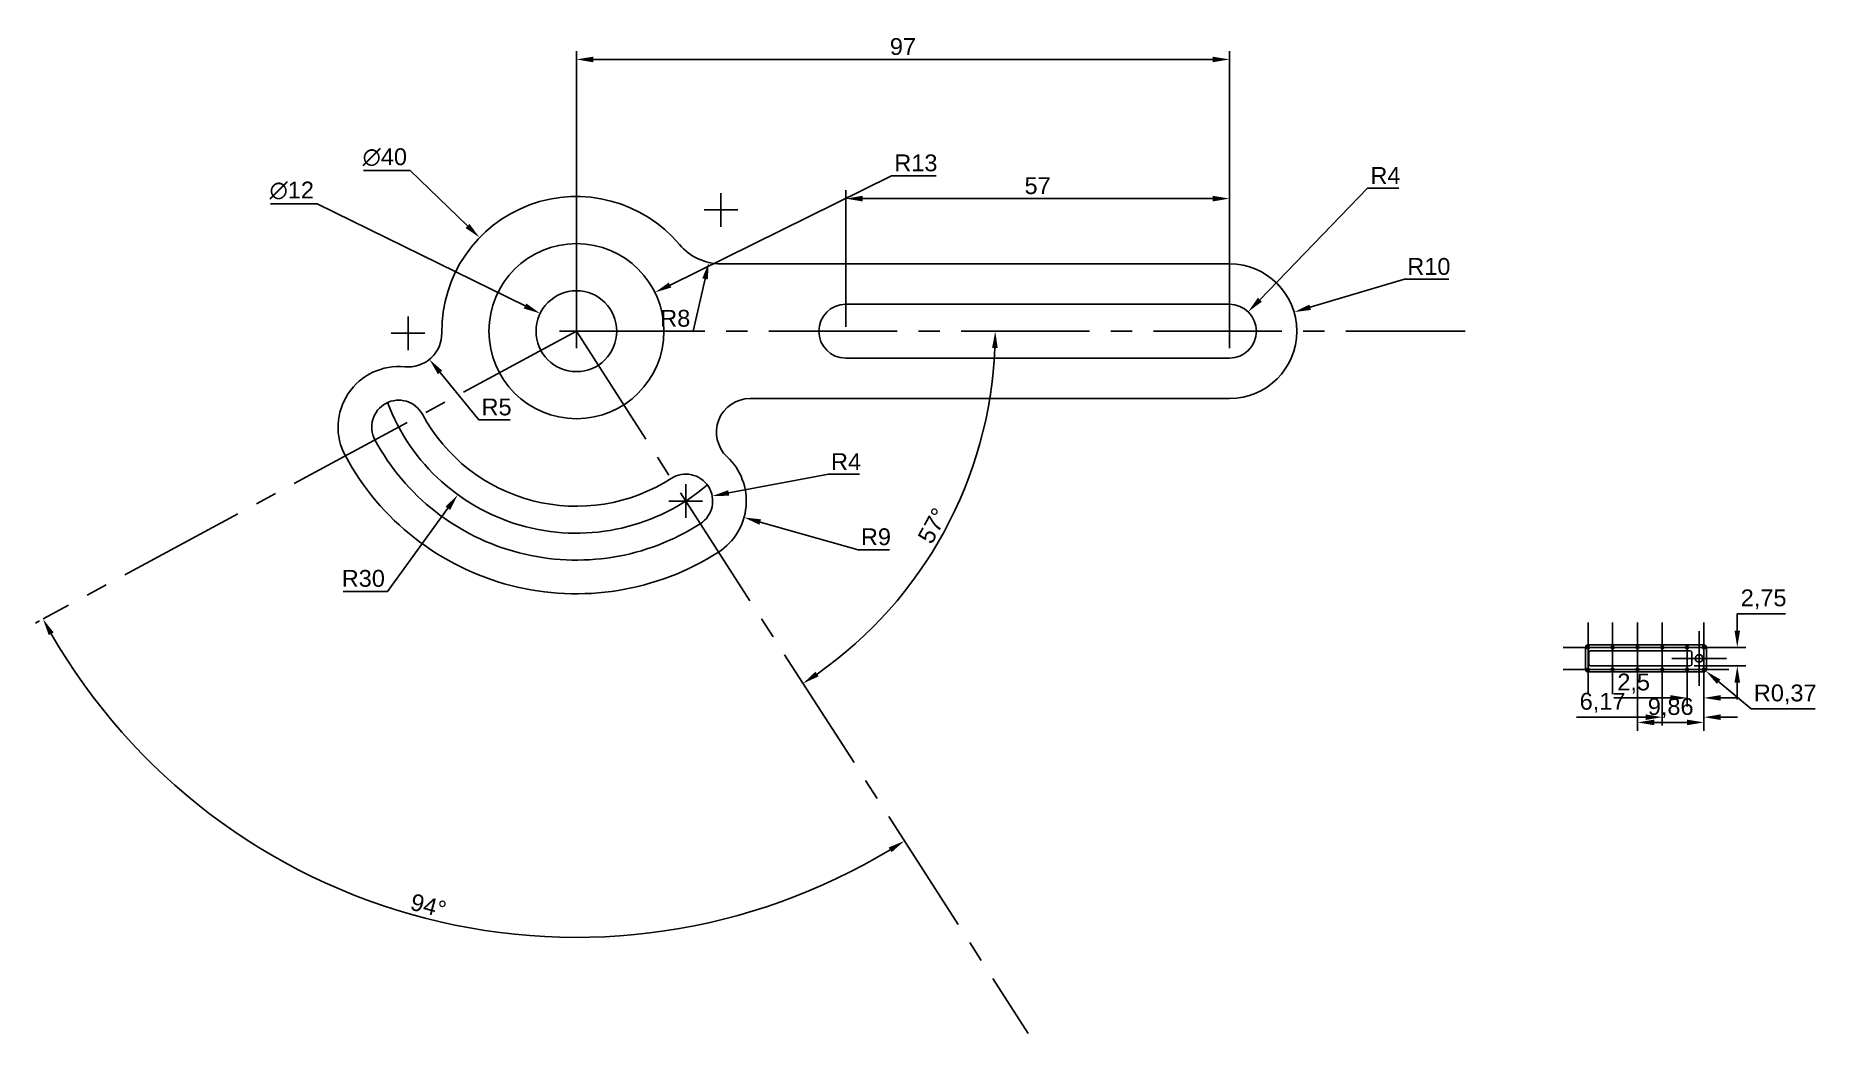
# Model space of a CAD drawing. Header units: inches. Extents: x 3868 to 10301, y 1982 to 2304.
# Drawn here: x 8469.4 to 8733.7, y 2095.8 to 2244 of the extents above; entities that cross this region are included whole.
import ezdxf

# ---------------------------------------------------------------- set-up
doc = ezdxf.new("R2010")
doc.units = ezdxf.units.IN
doc.linetypes.add('CENTER2', pattern=[28.575, 19.05, -3.175, 3.175, -3.175])
doc.styles.get("Standard").update_dxf_attribs({"font": 'arial.ttf'})
doc.dimstyles.new('ISO-25', dxfattribs={"dimtxt": 2.5, "dimasz": 2.5, "dimexe": 1.25, "dimexo": 0.625, "dimtad": 1, "dimtoh": 1, "dimtxsty": 'Standard', "dimcen": 2.5, "dimadec": 0, "dimazin": 0, "dimtfac": 1, "dimtofl": 0, "dimtmove": 0, "dimatfit": 3, "dimfxl": 1, "dimarcsym": 0})

msp = doc.modelspace()

# ---------------------------------------------------------------- blocks, each defined once
blk = doc.blocks.new('*U98')
at = {"color": 0, "linetype": 'CENTER2', "transparency": 16777216}
for p, q in [((0, 0.041), (0, 3.705)), ((-3.705, 0), (-0.041, 0)), ((0.041, 0), (3.705, 0)), ((0, -3.705), (0, -0.041))]:
    blk.add_line(p, q, dxfattribs=at)
at = {"color": 0, "linetype": 'Continuous', "transparency": 16777216}
for p, q in [((-0.0205, 0), (0.0205, 0)), ((0, -0.0205), (0, 0.0205))]:
    blk.add_line(p, q, dxfattribs=at)
blk = doc.blocks.new('*U99')
at = {"color": 0, "linetype": 'CENTER2', "transparency": 16777216}
for p, q in [((0, 0.041), (0, 3.705)), ((-3.705, 0), (-0.041, 0)), ((0.041, 0), (3.705, 0)), ((0, -3.705), (0, -0.041))]:
    blk.add_line(p, q, dxfattribs=at)
at = {"color": 0, "linetype": 'Continuous', "transparency": 16777216}
for p, q in [((-0.0205, 0), (0.0205, 0)), ((0, -0.0205), (0, 0.0205))]:
    blk.add_line(p, q, dxfattribs=at)
blk = doc.blocks.new('*U100')
at = {"color": 0, "linetype": 'CENTER2', "transparency": 16777216}
for p, q in [((0, 0.041), (0, 3.705)), ((-3.705, 0), (-0.041, 0)), ((0.041, 0), (3.705, 0)), ((0, -3.705), (0, -0.041))]:
    blk.add_line(p, q, dxfattribs=at)
at = {"color": 0, "linetype": 'Continuous', "transparency": 16777216}
for p, q in [((-0.0205, 0), (0.0205, 0)), ((0, -0.0205), (0, 0.0205))]:
    blk.add_line(p, q, dxfattribs=at)
blk = doc.blocks.new('*U101')
at = {"color": 0, "linetype": 'CENTER2', "transparency": 16777216}
for p, q in [((0, 0.041), (0, 3.705)), ((-3.705, 0), (-0.041, 0)), ((0.041, 0), (3.705, 0)), ((0, -3.705), (0, -0.041))]:
    blk.add_line(p, q, dxfattribs=at)
at = {"color": 0, "linetype": 'Continuous', "transparency": 16777216}
for p, q in [((-0.0205, 0), (0.0205, 0)), ((0, -0.0205), (0, 0.0205))]:
    blk.add_line(p, q, dxfattribs=at)
blk = doc.blocks.new('*U102')
at = {"color": 0, "linetype": 'CENTER2', "transparency": 16777216}
for p, q in [((0, 0.041), (0, 3.705)), ((-3.705, 0), (-0.041, 0)), ((0.041, 0), (3.705, 0)), ((0, -3.705), (0, -0.041))]:
    blk.add_line(p, q, dxfattribs=at)
at = {"color": 0, "linetype": 'Continuous', "transparency": 16777216}
for p, q in [((-0.0205, 0), (0.0205, 0)), ((0, -0.0205), (0, 0.0205))]:
    blk.add_line(p, q, dxfattribs=at)
blk = doc.blocks.new('*U103')
at = {"color": 0, "linetype": 'CENTER2', "transparency": 16777216}
for p, q in [((0, 0.113), (0, 4.065)), ((-4.065, 0), (-0.113, 0)), ((0.113, 0), (4.065, 0)), ((0, -4.065), (0, -0.113))]:
    blk.add_line(p, q, dxfattribs=at)
at = {"color": 0, "linetype": 'Continuous', "transparency": 16777216}
for p, q in [((-0.0565, 0), (0.0565, 0)), ((0, -0.0565), (0, 0.0565))]:
    blk.add_line(p, q, dxfattribs=at)
blk = doc.blocks.new('*U104')
at = {"color": 0, "linetype": 'CENTER2', "transparency": 16777216}
for p, q in [((0, 0.041), (0, 3.705)), ((-3.705, 0), (-0.041, 0)), ((0.041, 0), (3.705, 0)), ((0, -3.705), (0, -0.041))]:
    blk.add_line(p, q, dxfattribs=at)
at = {"color": 0, "linetype": 'Continuous', "transparency": 16777216}
for p, q in [((-0.0205, 0), (0.0205, 0)), ((0, -0.0205), (0, 0.0205))]:
    blk.add_line(p, q, dxfattribs=at)
blk = doc.blocks.new('*U105')
at = {"color": 0, "linetype": 'CENTER2', "transparency": 16777216}
for p, q in [((0, 0.041), (0, 3.705)), ((-3.705, 0), (-0.041, 0)), ((0.041, 0), (3.705, 0)), ((0, -3.705), (0, -0.041))]:
    blk.add_line(p, q, dxfattribs=at)
at = {"color": 0, "linetype": 'Continuous', "transparency": 16777216}
for p, q in [((-0.0205, 0), (0.0205, 0)), ((0, -0.0205), (0, 0.0205))]:
    blk.add_line(p, q, dxfattribs=at)
blk = doc.blocks.new('*U106')
at = {"color": 0, "linetype": 'CENTER2', "transparency": 16777216}
for p, q in [((0, 0.041), (0, 3.705)), ((-3.705, 0), (-0.041, 0)), ((0.041, 0), (3.705, 0)), ((0, -3.705), (0, -0.041))]:
    blk.add_line(p, q, dxfattribs=at)
at = {"color": 0, "linetype": 'Continuous', "transparency": 16777216}
for p, q in [((-0.0205, 0), (0.0205, 0)), ((0, -0.0205), (0, 0.0205))]:
    blk.add_line(p, q, dxfattribs=at)
blk = doc.blocks.new('*U107')
at = {"color": 0, "linetype": 'CENTER2', "transparency": 16777216}
for p, q in [((0, 0.041), (0, 3.705)), ((-3.705, 0), (-0.041, 0)), ((0.041, 0), (3.705, 0)), ((0, -3.705), (0, -0.041))]:
    blk.add_line(p, q, dxfattribs=at)
at = {"color": 0, "linetype": 'Continuous', "transparency": 16777216}
for p, q in [((-0.0205, 0), (0.0205, 0)), ((0, -0.0205), (0, 0.0205))]:
    blk.add_line(p, q, dxfattribs=at)
blk = doc.blocks.new('*U108')
at = {"color": 0, "linetype": 'CENTER2', "transparency": 16777216}
for p, q in [((0, 0.041), (0, 3.705)), ((-3.705, 0), (-0.041, 0)), ((0.041, 0), (3.705, 0)), ((0, -3.705), (0, -0.041))]:
    blk.add_line(p, q, dxfattribs=at)
at = {"color": 0, "linetype": 'Continuous', "transparency": 16777216}
for p, q in [((-0.0205, 0), (0.0205, 0)), ((0, -0.0205), (0, 0.0205))]:
    blk.add_line(p, q, dxfattribs=at)
blk = doc.blocks.new('*U109')
at = {"color": 0, "linetype": 'CENTER2', "transparency": 16777216}
for p, q in [((0, 0.041), (0, 3.705)), ((-3.705, 0), (-0.041, 0)), ((0.041, 0), (3.705, 0)), ((0, -3.705), (0, -0.041))]:
    blk.add_line(p, q, dxfattribs=at)
at = {"color": 0, "linetype": 'Continuous', "transparency": 16777216}
for p, q in [((-0.0205, 0), (0.0205, 0)), ((0, -0.0205), (0, 0.0205))]:
    blk.add_line(p, q, dxfattribs=at)
blk = doc.blocks.new('*D110')
at = {"color": 0, "linetype": 'CENTER2', "lineweight": -2, "transparency": 16777216}
for p, q in [((8722.14, 2155.59), (8722.14, 2158.09)), ((8722.14, 2158.09), (8729.32, 2158.09)), ((8715.74, 2153.09), (8723.39, 2153.09)), ((8715.74, 2150.34), (8723.39, 2150.34)), ((8722.14, 2147.84), (8722.14, 2145.34))]:
    blk.add_line(p, q, dxfattribs=at)
at = {"color": 0, "linetype": 'CENTER2', "transparency": 16777216}
for points in [[(8721.73, 2155.59), (8722.56, 2155.59), (8722.14, 2153.09)], [(8721.73, 2147.84), (8722.56, 2147.84), (8722.14, 2150.34)]]:
    blk.add_solid(points, dxfattribs=at)
at = {"layer": 'Defpoints', "color": 0, "linetype": 'CENTER2', "transparency": 16777216}
for p in [(8715.12, 2153.09), (8722.14, 2153.09), (8715.12, 2150.34)]:
    blk.add_point(p, dxfattribs=at)
at = {"color": 0, "linetype": 'CENTER2', "transparency": 16777216, "insert": (8726.05, 2160.22), "char_height": 2.5, "attachment_point": 5}
blk.add_mtext('2,75', dxfattribs=at)
blk = doc.blocks.new('*D111')
at = {"color": 0, "linetype": 'CENTER2', "lineweight": -2, "transparency": 16777216}
for p, q in [((8717.18, 2147.33), (8717.18, 2152.33)), ((8714.68, 2149.83), (8719.68, 2149.83)), ((8724.19, 2143.97), (8719.38, 2147.99)), ((8733.71, 2143.97), (8724.19, 2143.97))]:
    blk.add_line(p, q, dxfattribs=at)
at = {"color": 0, "linetype": 'CENTER2', "transparency": 16777216}
blk.add_solid([(8719.65, 2148.31), (8719.12, 2147.67), (8717.46, 2149.59)], dxfattribs=at)
at = {"layer": 'Defpoints', "color": 0, "linetype": 'CENTER2', "transparency": 16777216}
for p in [(8717.18, 2149.83), (8717.46, 2149.59)]:
    blk.add_point(p, dxfattribs=at)
at = {"color": 0, "linetype": 'CENTER2', "transparency": 16777216, "insert": (8729.26, 2146.1), "char_height": 2.5, "attachment_point": 5}
blk.add_mtext('R0,37', dxfattribs=at)
blk = doc.blocks.new('*D112')
at = {"color": 0, "linetype": 'CENTER2', "lineweight": -2, "transparency": 16777216}
for p, q in [((8714.68, 2146.71), (8714.68, 2144.34)), ((8717.18, 2146.71), (8717.18, 2144.34)), ((8712.18, 2145.59), (8703.82, 2145.59)), ((8719.68, 2145.59), (8722.18, 2145.59))]:
    blk.add_line(p, q, dxfattribs=at)
at = {"color": 0, "linetype": 'CENTER2', "transparency": 16777216}
for points in [[(8712.18, 2146.01), (8712.18, 2145.18), (8714.68, 2145.59)], [(8719.68, 2146.01), (8719.68, 2145.18), (8717.18, 2145.59)]]:
    blk.add_solid(points, dxfattribs=at)
at = {"layer": 'Defpoints', "color": 0, "linetype": 'CENTER2', "transparency": 16777216}
for p in [(8714.68, 2147.33), (8717.18, 2147.33), (8714.68, 2145.59)]:
    blk.add_point(p, dxfattribs=at)
at = {"color": 0, "linetype": 'CENTER2', "transparency": 16777216, "insert": (8706.75, 2147.72), "char_height": 2.5, "attachment_point": 5}
blk.add_mtext('2,5', dxfattribs=at)
blk = doc.blocks.new('*D113')
at = {"color": 0, "linetype": 'CENTER2', "lineweight": -2, "transparency": 16777216}
for p, q in [((8711.01, 2146.71), (8711.01, 2141.48)), ((8717.18, 2146.71), (8717.18, 2141.48)), ((8708.51, 2142.73), (8698.25, 2142.73)), ((8719.68, 2142.73), (8722.18, 2142.73))]:
    blk.add_line(p, q, dxfattribs=at)
at = {"color": 0, "linetype": 'CENTER2', "transparency": 16777216}
for points in [[(8708.51, 2143.15), (8708.51, 2142.31), (8711.01, 2142.73)], [(8719.68, 2143.15), (8719.68, 2142.31), (8717.18, 2142.73)]]:
    blk.add_solid(points, dxfattribs=at)
at = {"layer": 'Defpoints', "color": 0, "linetype": 'CENTER2', "transparency": 16777216}
for p in [(8711.01, 2147.33), (8717.18, 2147.33), (8711.01, 2142.73)]:
    blk.add_point(p, dxfattribs=at)
at = {"color": 0, "linetype": 'CENTER2', "transparency": 16777216, "insert": (8702.13, 2144.86), "char_height": 2.5, "attachment_point": 5}
blk.add_mtext('6,17', dxfattribs=at)
blk = doc.blocks.new('*D114')
at = {"color": 0, "linetype": 'CENTER2', "lineweight": -2, "transparency": 16777216}
for p, q in [((8707.32, 2146.71), (8707.32, 2140.7)), ((8717.18, 2146.71), (8717.18, 2140.7)), ((8714.68, 2141.95), (8709.82, 2141.95))]:
    blk.add_line(p, q, dxfattribs=at)
at = {"color": 0, "linetype": 'CENTER2', "transparency": 16777216}
for points in [[(8709.82, 2142.37), (8709.82, 2141.54), (8707.32, 2141.95)], [(8714.68, 2142.37), (8714.68, 2141.54), (8717.18, 2141.95)]]:
    blk.add_solid(points, dxfattribs=at)
at = {"layer": 'Defpoints', "color": 0, "linetype": 'CENTER2', "transparency": 16777216}
for p in [(8707.32, 2147.33), (8717.18, 2147.33), (8707.32, 2141.95)]:
    blk.add_point(p, dxfattribs=at)
at = {"color": 0, "linetype": 'CENTER2', "transparency": 16777216, "insert": (8712.25, 2144.08), "char_height": 2.5, "attachment_point": 5}
blk.add_mtext('9,86', dxfattribs=at)
blk = doc.blocks.new('*D115')
at = {"color": 0, "lineweight": -2, "transparency": 16777216}
for p, q in [((8549.72, 2197.56), (8549.72, 2202.56)), ((8547.22, 2200.06), (8552.22, 2200.06)), ((8521.68, 2161.42), (8530.63, 2173.76)), ((8515.09, 2161.42), (8521.68, 2161.42))]:
    blk.add_line(p, q, dxfattribs=at)
at = {"color": 0, "transparency": 16777216}
blk.add_solid([(8530.29, 2174), (8530.96, 2173.51), (8532.1, 2175.78)], dxfattribs=at)
at = {"layer": 'Defpoints', "color": 0, "transparency": 16777216}
for p in [(8549.72, 2200.06), (8532.1, 2175.78)]:
    blk.add_point(p, dxfattribs=at)
at = {"color": 0, "transparency": 16777216, "insert": (8518.07, 2163.33), "char_height": 2.5, "attachment_point": 5}
blk.add_mtext('R30', dxfattribs=at)
blk = doc.blocks.new('*D116')
at = {"color": 0, "lineweight": -2, "transparency": 16777216}
blk.add_arc((8549.72, 2200.06), 62.21, 305.0644, 357.6973, dxfattribs=at)
at = {"color": 0, "transparency": 16777216}
for points in [[(8611.46, 2197.57), (8612.29, 2197.55), (8611.93, 2200.06)], [(8585.69, 2148.79), (8585.22, 2149.49), (8583.38, 2147.74)]]:
    blk.add_solid(points, dxfattribs=at)
at = {"layer": 'Defpoints', "color": 0, "transparency": 16777216}
for p in [(8549.72, 2200.06), (8549.72, 2200.06), (8681.72, 2200.06), (8598.63, 2161.62), (8616.83, 2095.76)]:
    blk.add_point(p, dxfattribs=at)
at = {"color": 0, "transparency": 16777216, "insert": (8602.66, 2171.17), "char_height": 2.5, "attachment_point": 5, "rotation": 61.3809}
blk.add_mtext('57°', dxfattribs=at)
blk = doc.blocks.new('*D117')
at = {"color": 0, "lineweight": -2, "transparency": 16777216}
for p, q in [((8524.72, 2197.24), (8524.72, 2202.24)), ((8522.22, 2199.74), (8527.22, 2199.74)), ((8535.21, 2186.9), (8529.46, 2193.93)), ((8539.88, 2186.9), (8535.21, 2186.9))]:
    blk.add_line(p, q, dxfattribs=at)
at = {"color": 0, "transparency": 16777216}
blk.add_solid([(8529.79, 2194.19), (8529.14, 2193.67), (8527.88, 2195.87)], dxfattribs=at)
at = {"layer": 'Defpoints', "color": 0, "transparency": 16777216}
for p in [(8524.72, 2199.74), (8527.88, 2195.87)]:
    blk.add_point(p, dxfattribs=at)
at = {"color": 0, "transparency": 16777216, "insert": (8537.86, 2188.79), "char_height": 2.5, "attachment_point": 5}
blk.add_mtext('R5', dxfattribs=at)
blk = doc.blocks.new('*D118')
at = {"color": 0, "lineweight": -2, "transparency": 16777216}
for p, q in [((8587.14, 2178.82), (8572.34, 2176.03)), ((8591.78, 2178.82), (8587.14, 2178.82)), ((8565.95, 2172.33), (8565.95, 2177.33)), ((8563.45, 2174.83), (8568.45, 2174.83))]:
    blk.add_line(p, q, dxfattribs=at)
at = {"color": 0, "transparency": 16777216}
blk.add_solid([(8572.26, 2176.44), (8572.42, 2175.62), (8569.88, 2175.57)], dxfattribs=at)
at = {"layer": 'Defpoints', "color": 0, "transparency": 16777216}
for p in [(8565.95, 2174.83), (8569.88, 2175.57)]:
    blk.add_point(p, dxfattribs=at)
at = {"color": 0, "transparency": 16777216, "insert": (8589.77, 2180.69), "char_height": 2.5, "attachment_point": 5}
blk.add_mtext('R4', dxfattribs=at)
blk = doc.blocks.new('*D119')
at = {"color": 0, "lineweight": -2, "transparency": 16777216}
for p, q in [((8565.95, 2172.33), (8565.95, 2177.33)), ((8563.45, 2174.83), (8568.45, 2174.83)), ((8591.57, 2167.6), (8577.02, 2171.71)), ((8596.23, 2167.6), (8591.57, 2167.6))]:
    blk.add_line(p, q, dxfattribs=at)
at = {"color": 0, "transparency": 16777216}
blk.add_solid([(8577.13, 2172.11), (8576.91, 2171.31), (8574.62, 2172.39)], dxfattribs=at)
at = {"layer": 'Defpoints', "color": 0, "transparency": 16777216}
for p in [(8565.95, 2174.83), (8574.62, 2172.39)]:
    blk.add_point(p, dxfattribs=at)
at = {"color": 0, "transparency": 16777216, "insert": (8594.21, 2169.51), "char_height": 2.5, "attachment_point": 5}
blk.add_mtext('R9', dxfattribs=at)
blk = doc.blocks.new('*D120')
at = {"color": 0, "lineweight": -2, "transparency": 16777216}
for p, q in [((8568.67, 2218.06), (8573.67, 2218.06)), ((8571.17, 2215.56), (8571.17, 2220.56)), ((8567.04, 2200.06), (8568.82, 2207.82)), ((8562.38, 2200.06), (8567.04, 2200.06))]:
    blk.add_line(p, q, dxfattribs=at)
at = {"color": 0, "transparency": 16777216}
blk.add_solid([(8568.42, 2207.92), (8569.23, 2207.73), (8569.38, 2210.26)], dxfattribs=at)
at = {"layer": 'Defpoints', "color": 0, "transparency": 16777216}
for p in [(8571.17, 2218.06), (8569.38, 2210.26)]:
    blk.add_point(p, dxfattribs=at)
at = {"color": 0, "transparency": 16777216, "insert": (8564.4, 2201.96), "char_height": 2.5, "attachment_point": 5}
blk.add_mtext('R8', dxfattribs=at)
blk = doc.blocks.new('*D121')
at = {"color": 0, "lineweight": -2, "transparency": 16777216}
for p, q in [((8504.3, 2218.97), (8511.2, 2218.97)), ((8511.2, 2218.97), (8542.09, 2203.8)), ((8549.72, 2197.56), (8549.72, 2202.56)), ((8547.22, 2200.06), (8552.22, 2200.06))]:
    blk.add_line(p, q, dxfattribs=at)
at = {"color": 0, "transparency": 16777216}
blk.add_solid([(8542.27, 2204.18), (8541.9, 2203.43), (8544.33, 2202.7)], dxfattribs=at)
at = {"layer": 'Defpoints', "color": 0, "transparency": 16777216}
for p in [(8544.33, 2202.7), (8555.1, 2197.41)]:
    blk.add_point(p, dxfattribs=at)
at = {"color": 0, "transparency": 16777216, "insert": (8507.44, 2220.94), "char_height": 2.5, "attachment_point": 5}
blk.add_mtext('∅12', dxfattribs=at)
blk = doc.blocks.new('*D122')
at = {"color": 0, "lineweight": -2, "transparency": 16777216}
for p, q in [((8596.53, 2223.14), (8563.62, 2206.91)), ((8603.13, 2223.14), (8596.53, 2223.14)), ((8549.72, 2197.56), (8549.72, 2202.56)), ((8547.22, 2200.06), (8552.22, 2200.06))]:
    blk.add_line(p, q, dxfattribs=at)
at = {"color": 0, "transparency": 16777216}
blk.add_solid([(8563.44, 2207.29), (8563.8, 2206.54), (8561.38, 2205.81)], dxfattribs=at)
at = {"layer": 'Defpoints', "color": 0, "transparency": 16777216}
for p in [(8561.38, 2205.81), (8549.72, 2200.06)]:
    blk.add_point(p, dxfattribs=at)
at = {"color": 0, "transparency": 16777216, "insert": (8600.14, 2225.04), "char_height": 2.5, "attachment_point": 5}
blk.add_mtext('R13', dxfattribs=at)
blk = doc.blocks.new('*D123')
at = {"color": 0, "lineweight": -2, "transparency": 16777216}
for p, q in [((8589.72, 2200.68), (8589.72, 2221)), ((8646.72, 2200.68), (8646.72, 2221)), ((8592.22, 2219.75), (8644.22, 2219.75))]:
    blk.add_line(p, q, dxfattribs=at)
at = {"color": 0, "transparency": 16777216}
for points in [[(8592.22, 2220.17), (8592.22, 2219.33), (8589.72, 2219.75)], [(8644.22, 2220.17), (8644.22, 2219.33), (8646.72, 2219.75)]]:
    blk.add_solid(points, dxfattribs=at)
at = {"layer": 'Defpoints', "color": 0, "transparency": 16777216}
for p in [(8646.72, 2219.75), (8589.72, 2200.06), (8646.72, 2200.06)]:
    blk.add_point(p, dxfattribs=at)
at = {"color": 0, "transparency": 16777216, "insert": (8618.22, 2221.65), "char_height": 2.5, "attachment_point": 5}
blk.add_mtext('57', dxfattribs=at)
blk = doc.blocks.new('*D124')
at = {"color": 0, "lineweight": -2, "transparency": 16777216}
blk.add_line((8469.96, 2157.02), (8469.39, 2156.71), dxfattribs=at)
blk.add_arc((8549.72, 2200.06), 90.03, 209.9434, 301.1706, dxfattribs=at)
at = {"color": 0, "transparency": 16777216}
for points in [[(8471.34, 2154.92), (8472.07, 2155.32), (8470.49, 2157.31)], [(8596.09, 2123.38), (8596.54, 2122.68), (8598.44, 2124.35)]]:
    blk.add_solid(points, dxfattribs=at)
at = {"layer": 'Defpoints', "color": 0, "transparency": 16777216}
for p in [(8549.72, 2200.06), (8549.72, 2200.06), (8470.51, 2157.32), (8504.46, 2122.23), (8616.83, 2095.76)]:
    blk.add_point(p, dxfattribs=at)
at = {"color": 0, "transparency": 16777216, "insert": (8527.74, 2114.72), "char_height": 2.5, "attachment_point": 5, "rotation": 345.557}
blk.add_mtext('94°', dxfattribs=at)
blk = doc.blocks.new('*D125')
at = {"color": 0, "lineweight": -2, "transparency": 16777216}
for p, q in [((8672.73, 2207.76), (8658.7, 2203.61)), ((8679.32, 2207.76), (8672.73, 2207.76)), ((8646.72, 2197.56), (8646.72, 2202.56)), ((8644.22, 2200.06), (8649.22, 2200.06))]:
    blk.add_line(p, q, dxfattribs=at)
at = {"color": 0, "transparency": 16777216}
blk.add_solid([(8658.59, 2204.01), (8658.82, 2203.21), (8656.31, 2202.9)], dxfattribs=at)
at = {"layer": 'Defpoints', "color": 0, "transparency": 16777216}
for p in [(8656.31, 2202.9), (8646.72, 2200.06)]:
    blk.add_point(p, dxfattribs=at)
at = {"color": 0, "transparency": 16777216, "insert": (8676.33, 2209.66), "char_height": 2.5, "attachment_point": 5}
blk.add_mtext('R10', dxfattribs=at)
blk = doc.blocks.new('*D126')
at = {"color": 0, "lineweight": -2, "transparency": 16777216}
for p, q in [((8667.24, 2221.31), (8651.23, 2204.73)), ((8671.89, 2221.31), (8667.24, 2221.31)), ((8646.72, 2197.56), (8646.72, 2202.56)), ((8644.22, 2200.06), (8649.22, 2200.06))]:
    blk.add_line(p, q, dxfattribs=at)
at = {"color": 0, "transparency": 16777216}
blk.add_solid([(8650.93, 2205.02), (8651.53, 2204.44), (8649.5, 2202.94)], dxfattribs=at)
at = {"layer": 'Defpoints', "color": 0, "transparency": 16777216}
for p in [(8649.5, 2202.94), (8646.72, 2200.06)]:
    blk.add_point(p, dxfattribs=at)
at = {"color": 0, "transparency": 16777216, "insert": (8669.88, 2223.19), "char_height": 2.5, "attachment_point": 5}
blk.add_mtext('R4', dxfattribs=at)
blk = doc.blocks.new('*D127')
at = {"color": 0, "lineweight": -2, "transparency": 16777216}
for p, q in [((8518.11, 2223.92), (8525.03, 2223.92)), ((8525.03, 2223.92), (8533.54, 2215.69)), ((8549.72, 2197.56), (8549.72, 2202.56)), ((8547.22, 2200.06), (8552.22, 2200.06))]:
    blk.add_line(p, q, dxfattribs=at)
at = {"color": 0, "transparency": 16777216}
blk.add_solid([(8533.83, 2215.99), (8533.25, 2215.39), (8535.34, 2213.96)], dxfattribs=at)
at = {"layer": 'Defpoints', "color": 0, "transparency": 16777216}
for p in [(8535.34, 2213.96), (8564.1, 2186.16)]:
    blk.add_point(p, dxfattribs=at)
at = {"color": 0, "transparency": 16777216, "insert": (8521.26, 2225.89), "char_height": 2.5, "attachment_point": 5}
blk.add_mtext('∅40', dxfattribs=at)
blk = doc.blocks.new('*D128')
at = {"color": 0, "lineweight": -2, "transparency": 16777216}
for p, q in [((8549.72, 2200.68), (8549.72, 2241.67)), ((8552.22, 2240.42), (8644.22, 2240.42)), ((8646.72, 2200.68), (8646.72, 2241.67))]:
    blk.add_line(p, q, dxfattribs=at)
at = {"color": 0, "transparency": 16777216}
for points in [[(8552.22, 2240.83), (8552.22, 2240), (8549.72, 2240.42)], [(8644.22, 2240.83), (8644.22, 2240), (8646.72, 2240.42)]]:
    blk.add_solid(points, dxfattribs=at)
at = {"layer": 'Defpoints', "color": 0, "transparency": 16777216}
for p in [(8646.72, 2240.42), (8549.72, 2200.06), (8646.72, 2200.06)]:
    blk.add_point(p, dxfattribs=at)
at = {"color": 0, "transparency": 16777216, "insert": (8598.22, 2242.32), "char_height": 2.5, "attachment_point": 5}
blk.add_mtext('97', dxfattribs=at)

# ---------------------------------------------------------------- dimensions: what is measured, and where the dimension line sits
at = {"color": 240, "true_color": 0xed1f24}
for base, p1, picture, middle in [((8646.719, 2240.417), (8549.719, 2200.058), '*D128', (8598.219, 2242.319)), ((8646.719, 2219.749), (8589.719, 2200.058), '*D123', (8618.219, 2221.645))]:
    dim = msp.add_linear_dim(base=base, p1=p1, p2=(8646.719, 2200.058), dimstyle='ISO-25', dxfattribs=at)
    dim.commit()
    dim.dimension.update_dxf_attribs({"geometry": picture, "text_midpoint": middle})
for p1, p2, picture, middle in [((8564.1, 2186.159), (8535.338, 2213.957), '*D127', (8521.258, 2223.92)), ((8555.105, 2197.414), (8544.333, 2202.702), '*D121', (8507.436, 2218.967))]:
    dim = msp.add_diameter_dim_2p(p1=p1, p2=p2, dimstyle='ISO-25', dxfattribs=at)
    dim.commit()
    dim.dimension.update_dxf_attribs({"geometry": picture, "text_midpoint": middle, "dimtype": 163})
for center, mpoint, picture, middle in [((8549.719, 2200.058), (8561.378, 2205.807), '*D122', (8600.14, 2223.139)), ((8646.719, 2200.058), (8649.497, 2202.935), '*D126', (8669.88, 2221.313)), ((8571.166, 2218.058), (8569.38, 2210.26), '*D120', (8564.399, 2200.058)), ((8646.719, 2200.058), (8656.307, 2202.896), '*D125', (8676.333, 2207.756)), ((8549.719, 2200.058), (8532.096, 2175.78), '*D115', (8518.068, 2161.425)), ((8524.721, 2199.741), (8527.883, 2195.868), '*D117', (8537.857, 2186.898)), ((8565.953, 2174.83), (8569.884, 2175.57), '*D118', (8587.135, 2178.816)), ((8565.953, 2174.83), (8574.615, 2172.387), '*D119', (8594.215, 2167.604))]:
    dim = msp.add_radius_dim(center=center, mpoint=mpoint, dimstyle='ISO-25', dxfattribs=at)
    dim.commit()
    dim.dimension.update_dxf_attribs({"geometry": picture, "text_midpoint": middle, "dimtype": 164})
for base, line1, line2, picture, middle in [((8504.463, 2122.233), ((8549.719, 2200.058), (8470.515, 2157.318)), ((8549.719, 2200.058), (8616.833, 2095.764)), '*D124', (8527.739, 2114.718)), ((8598.633, 2161.623), ((8549.719, 2200.058), (8616.833, 2095.764)), ((8549.719, 2200.058), (8681.719, 2200.058)), '*D116', (8602.662, 2171.169))]:
    dim = msp.add_angular_dim_2l(base=base, line1=line1, line2=line2, dimstyle='ISO-25', dxfattribs=at)
    dim.commit()
    dim.dimension.update_dxf_attribs({"geometry": picture, "text_midpoint": middle})
at = {"color": 11, "linetype": 'CENTER2', "true_color": 0xf27172}
dim = msp.add_linear_dim(base=(8722.144, 2153.091), p1=(8715.119, 2150.341), p2=(8715.119, 2153.091), angle=90, dimstyle='ISO-25', dxfattribs=at)
dim.commit()
dim.dimension.update_dxf_attribs({"geometry": '*D110', "text_midpoint": (8726.046, 2160.219)})
dim = msp.add_radius_dim(center=(8717.179, 2149.831), mpoint=(8717.463, 2149.594), dimstyle='ISO-25', dxfattribs=at)
dim.commit()
dim.dimension.update_dxf_attribs({"geometry": '*D111', "text_midpoint": (8729.262, 2143.975), "dimtype": 164})
for base, p2, picture, middle in [((8714.679, 2145.593), (8714.679, 2147.331), '*D112', (8706.748, 2147.72)), ((8711.009, 2142.73), (8711.009, 2147.331), '*D113', (8702.13, 2144.858)), ((8707.319, 2141.953), (8707.319, 2147.331), '*D114', (8712.249, 2144.08))]:
    dim = msp.add_linear_dim(base=base, p1=(8717.179, 2147.331), p2=p2, dimstyle='ISO-25', dxfattribs=at)
    dim.commit()
    dim.dimension.update_dxf_attribs({"geometry": picture, "text_midpoint": middle})

# ---------------------------------------------------------------- linework, layer by layer
at = {"color": 7}
for p, q in [((8646.719, 2210.058), (8571.166, 2210.058)), ((8646.719, 2204.058), (8589.719, 2204.058)), ((8646.719, 2196.058), (8589.719, 2196.058)), ((8646.719, 2190.058), (8575.513, 2190.058)), ((8700.109, 2150.591), (8700.109, 2152.341)), ((8715.119, 2152.591), (8700.359, 2152.591)), ((8715.369, 2150.591), (8715.369, 2152.341)), ((8715.119, 2150.341), (8700.359, 2150.341)), ((8715.119, 2150.341), (8700.359, 2150.341))]:
    msp.add_line(p, q, dxfattribs=at)
at = {"color": 85, "linetype": 'CENTER2', "true_color": 0x58ba48}
for q in [(8470.515, 2157.318), (8681.719, 2200.058), (8616.833, 2095.764)]:
    msp.add_line((8549.719, 2200.058), q, dxfattribs=at)
at = {"color": 7}
msp.add_lwpolyline([(8699.979, 2149.461), (8717.179, 2149.461, 0.4142136), (8717.549, 2149.831), (8717.549, 2153.091, 0.4142136), (8717.179, 2153.461), (8699.979, 2153.461, 0.4142136), (8699.609, 2153.091), (8699.609, 2149.831, 0.4142136)], format="xyb", close=True, dxfattribs=at)
for centre, radius in [((8549.719, 2200.058), 13), ((8549.719, 2200.058), 6), ((8699.979, 2153.091), 0.205), ((8703.629, 2153.091), 0.205), ((8707.319, 2153.091), 0.205), ((8711.009, 2153.091), 0.205), ((8714.679, 2153.091), 0.205), ((8716.479, 2151.461), 0.565), ((8717.179, 2153.091), 0.205), ((8699.979, 2149.831), 0.205), ((8703.629, 2149.831), 0.205), ((8707.319, 2149.831), 0.205), ((8711.009, 2149.831), 0.205), ((8714.679, 2149.831), 0.205), ((8717.179, 2149.831), 0.205)]:
    msp.add_circle(centre, radius, dxfattribs=at)
for centre, radius, start, end in [((8549.719, 2200.058), 20, 40.0052, 180.7271), ((8571.166, 2218.058), 8, 220.0052, 270), ((8646.719, 2200.058), 10, 270, 90), ((8589.719, 2200.058), 4, 90, 270), ((8646.719, 2200.058), 4, 270, 90), ((8524.721, 2199.741), 5, 264.24706, 0.7271), ((8523.317, 2185.811), 9, 84.24706, 208.35227), ((8523.317, 2185.811), 4, 28.35227, 208.35227), ((8575.513, 2185.058), 5, 90, 226.93341), ((8549.719, 2200.058), 26, 208.35227, 302.76173), ((8549.719, 2200.058), 34, 208.35227, 302.76173), ((8549.719, 2200.058), 39, 208.35227, 302.76173), ((8565.953, 2174.83), 9, 302.76173, 46.93341), ((8565.953, 2174.83), 4, 302.76173, 122.76173), ((8700.359, 2152.341), 0.25, 90, 180), ((8715.119, 2152.341), 0.25, 0, 90), ((8700.359, 2150.591), 0.25, 180, 270), ((8715.119, 2150.591), 0.25, 270, 0)]:
    msp.add_arc(centre, radius, start, end, dxfattribs=at)
at = {"color": 85, "true_color": 0x58ba48}
msp.add_arc((8549.719, 2200.058), 30, 200.70716, 310.40683, dxfattribs=at)

# ---------------------------------------------------------------- block references
at = {"color": 152, "linetype": 'CENTER2', "true_color": 0x2776bb}
for name, p in [('*U98', (8699.979, 2153.091)), ('*U99', (8703.629, 2153.091)), ('*U100', (8707.319, 2153.091)), ('*U101', (8711.009, 2153.091)), ('*U103', (8716.479, 2151.461)), ('*U102', (8717.179, 2153.091)), ('*U109', (8699.979, 2149.831)), ('*U108', (8703.629, 2149.831)), ('*U107', (8707.319, 2149.831)), ('*U106', (8711.009, 2149.831)), ('*U105', (8714.679, 2149.831)), ('*U104', (8717.179, 2149.831))]:
    msp.add_blockref(name, p, dxfattribs=at)

msp.set_redraw_order([(e.dxf.handle, doc.entitydb.next_handle()) for e in msp.query("TEXT MTEXT ATTDEF DIMENSION ARC_DIMENSION")])  # texts and dimensions are drawn at this point

doc.saveas('drawing.dxf')
